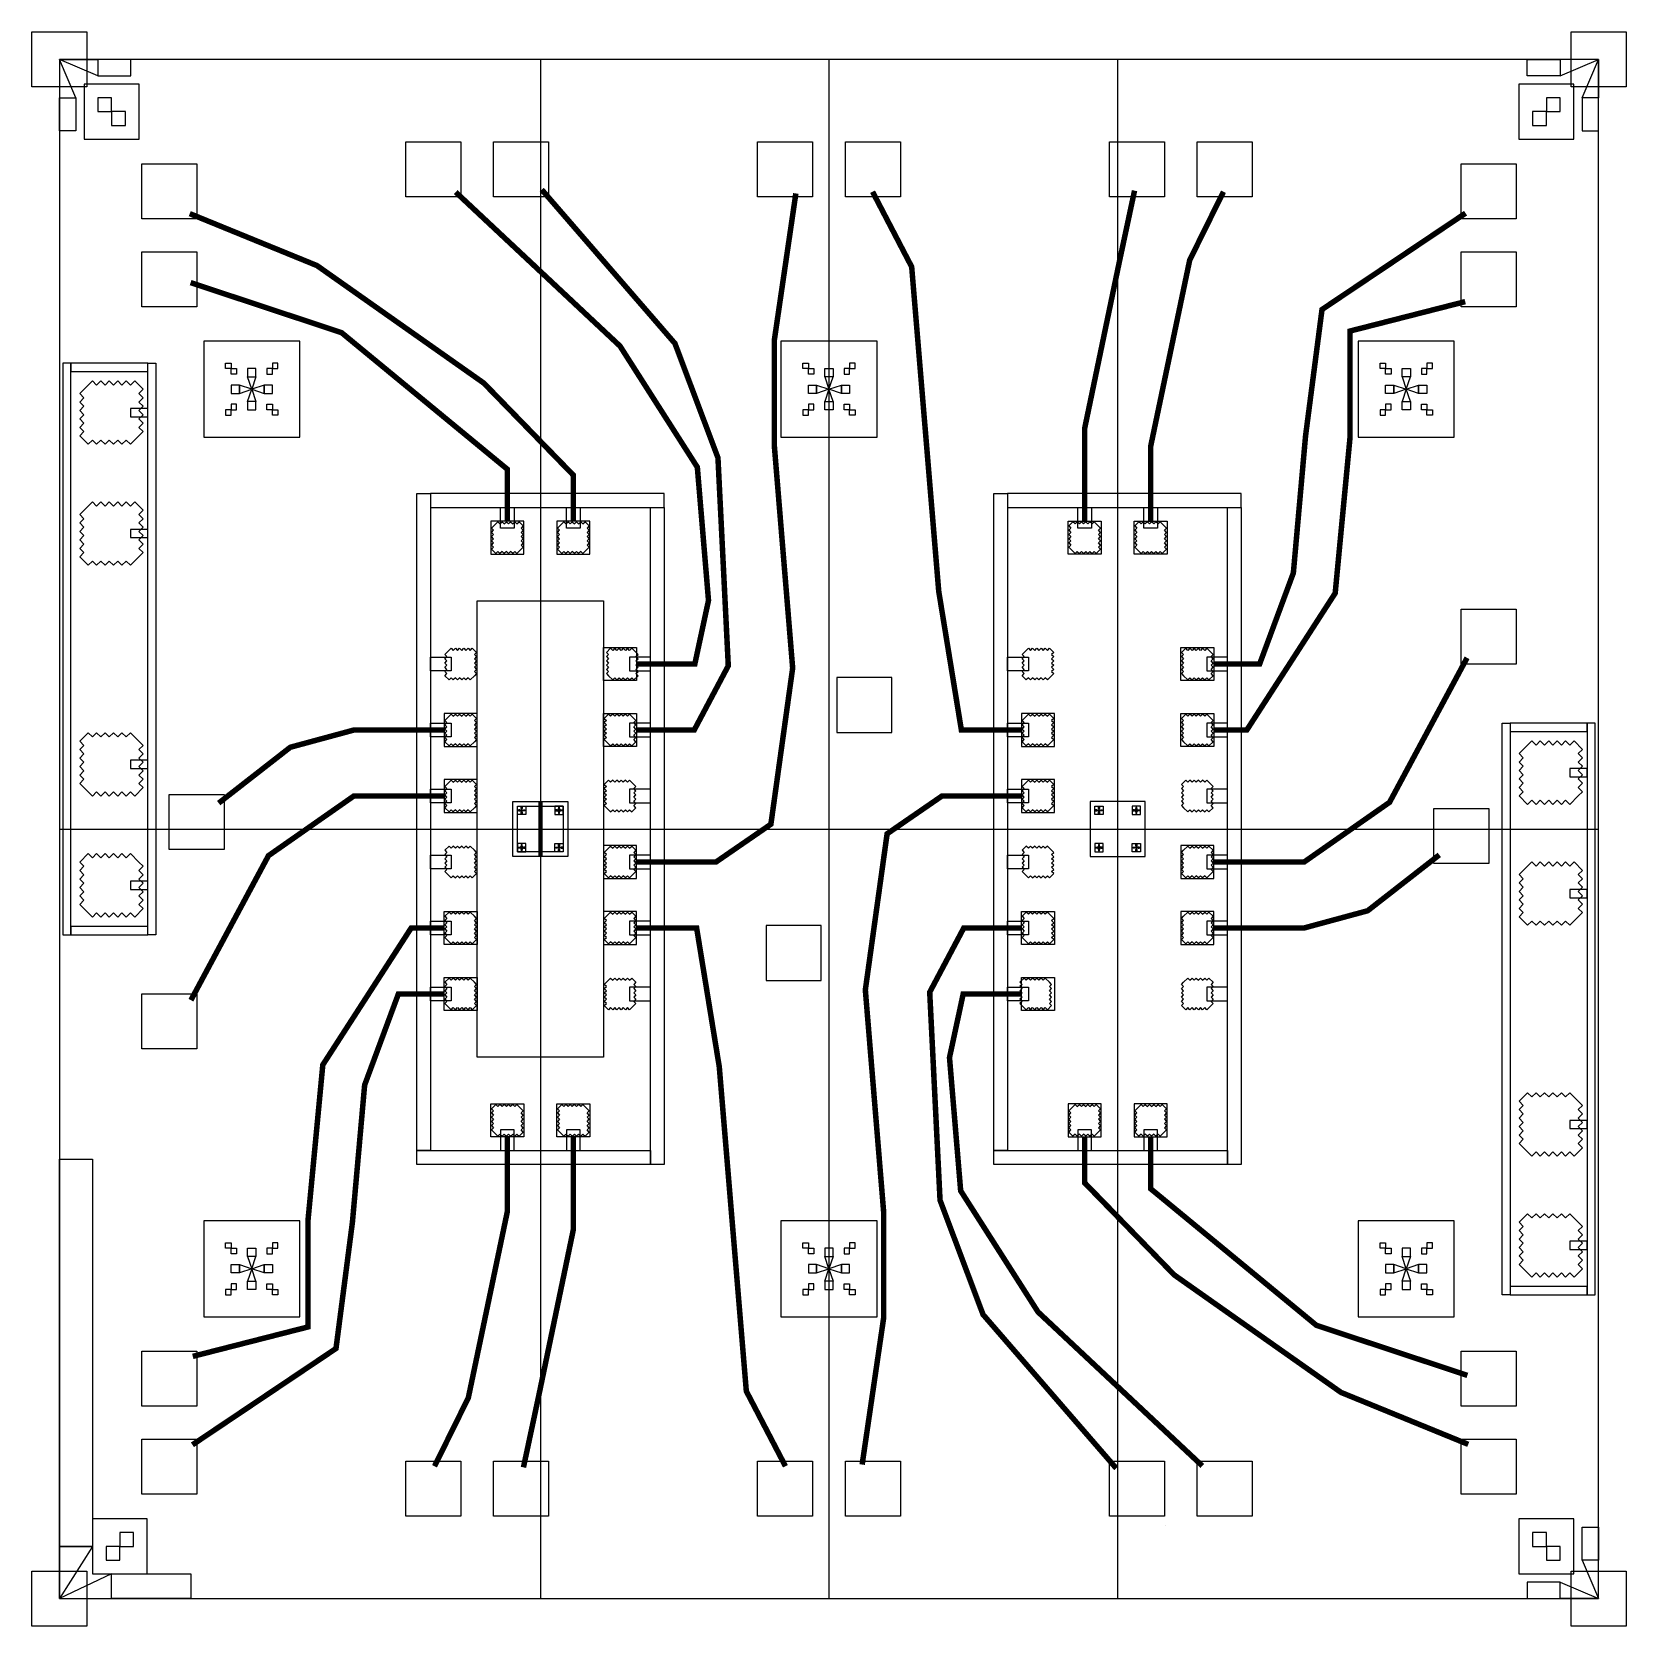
# Model space of a CAD drawing. Header units: inches. Extents: x -50 to 2850, y -50 to 2850.
import ezdxf

# ---------------------------------------------------------------- set-up
doc = ezdxf.new("R2010")
doc.units = ezdxf.units.IN
doc.header["$MEASUREMENT"] = 0
for name, color, linetype in [('etch', 1, 'Continuous'), ('etch_align', 4, 'Continuous'), ('ohmic_contacts', 30, 'Continuous'), ('ohmic_pads', 4, 'Continuous'), ('rotation_align', 7, 'Continuous'), ('write_fields', 7, 'Continuous')]:
    doc.layers.add(name, color=color, linetype=linetype)

msp = doc.modelspace()

# ---------------------------------------------------------------- linework, layer by layer
at = {"layer": 'etch'}
for points in [[(21, 2247.5), (6, 2247.5), (6, 1207.4), (21, 1207.4)], [(21, 2247.5), (21, 2232.5), (160.7, 2232.5), (160.7, 2247.5)], [(160.7, 2247.5), (175.7, 2247.5), (175.7, 1207.4), (160.7, 1207.4)], [(129.3, 2150), (160.7, 2150), (160.7, 2165), (129.3, 2165)], [(675, 815), (650, 815), (650, 2010), (675, 2010)], [(675, 1985), (1100, 1985), (1100, 2010), (675, 2010)], [(1725, 815), (1700, 815), (1700, 2010), (1725, 2010)], [(1725, 1985), (2150, 1985), (2150, 2010), (1725, 2010)], [(827.5, 1985), (827.5, 1947.3), (802.5, 1947.3), (802.5, 1985)], [(947.5, 1985), (947.5, 1947.3), (922.5, 1947.3), (922.5, 1985)], [(1075, 1985), (1100, 1985), (1100, 790), (1075, 790)], [(1877.5, 1985), (1877.5, 1947.3), (1852.5, 1947.3), (1852.5, 1985)], [(1997.5, 1985), (1997.5, 1947.3), (1972.5, 1947.3), (1972.5, 1985)], [(2125, 1985), (2150, 1985), (2150, 790), (2125, 790)], [(129.3, 1930), (160.7, 1930), (160.7, 1945), (129.3, 1945)], [(712.7, 1687.5), (675, 1687.5), (675, 1712.5), (712.7, 1712.5)], [(1037.3, 1687.5), (1075, 1687.5), (1075, 1712.5), (1037.3, 1712.5)], [(1762.7, 1687.5), (1725, 1687.5), (1725, 1712.5), (1762.7, 1712.5)], [(2087.3, 1687.5), (2125, 1687.5), (2125, 1712.5), (2087.3, 1712.5)], [(1414.4, 1575.4), (1514.4, 1575.4), (1514.4, 1675.4), (1414.4, 1675.4)], [(712.7, 1567.5), (675, 1567.5), (675, 1592.5), (712.7, 1592.5)], [(1037.3, 1567.5), (1075, 1567.5), (1075, 1592.5), (1037.3, 1592.5)], [(1762.7, 1567.5), (1725, 1567.5), (1725, 1592.5), (1762.7, 1592.5)], [(2087.3, 1567.5), (2125, 1567.5), (2125, 1592.5), (2087.3, 1592.5)], [(2639.3, 552.5), (2624.3, 552.5), (2624.3, 1592.6), (2639.3, 1592.6)], [(2779, 1577.6), (2779, 1592.6), (2639.3, 1592.6), (2639.3, 1577.6)], [(2779, 552.5), (2794, 552.5), (2794, 1592.6), (2779, 1592.6)], [(129.3, 1510), (160.7, 1510), (160.7, 1525), (129.3, 1525)], [(2747.6, 1495), (2779, 1495), (2779, 1510), (2747.6, 1510)], [(712.7, 1447.5), (675, 1447.5), (675, 1472.5), (712.7, 1472.5)], [(1037.3, 1447.5), (1075, 1447.5), (1075, 1472.5), (1037.3, 1472.5)], [(1762.7, 1447.5), (1725, 1447.5), (1725, 1472.5), (1762.7, 1472.5)], [(2087.3, 1447.5), (2125, 1447.5), (2125, 1472.5), (2087.3, 1472.5)], [(712.7, 1327.5), (675, 1327.5), (675, 1352.5), (712.7, 1352.5)], [(1037.3, 1327.5), (1075, 1327.5), (1075, 1352.5), (1037.3, 1352.5)], [(1762.7, 1327.5), (1725, 1327.5), (1725, 1352.5), (1762.7, 1352.5)], [(2087.3, 1327.5), (2125, 1327.5), (2125, 1352.5), (2087.3, 1352.5)], [(129.3, 1290), (160.7, 1290), (160.7, 1305), (129.3, 1305)], [(2747.6, 1275), (2779, 1275), (2779, 1290), (2747.6, 1290)], [(21, 1222.4), (21, 1207.4), (160.7, 1207.4), (160.7, 1222.4)], [(712.7, 1207.5), (675, 1207.5), (675, 1232.5), (712.7, 1232.5)], [(1037.3, 1207.5), (1075, 1207.5), (1075, 1232.5), (1037.3, 1232.5)], [(1385.6, 1224.6), (1285.6, 1224.6), (1285.6, 1124.6), (1385.6, 1124.6)], [(1762.7, 1207.5), (1725, 1207.5), (1725, 1232.5), (1762.7, 1232.5)], [(2087.3, 1207.5), (2125, 1207.5), (2125, 1232.5), (2087.3, 1232.5)], [(712.7, 1087.5), (675, 1087.5), (675, 1112.5), (712.7, 1112.5)], [(1037.3, 1087.5), (1075, 1087.5), (1075, 1112.5), (1037.3, 1112.5)], [(1762.7, 1087.5), (1725, 1087.5), (1725, 1112.5), (1762.7, 1112.5)], [(2087.3, 1087.5), (2125, 1087.5), (2125, 1112.5), (2087.3, 1112.5)], [(2747.6, 855), (2779, 855), (2779, 870), (2747.6, 870)], [(827.5, 815), (827.5, 852.7), (802.5, 852.7), (802.5, 815)], [(947.5, 815), (947.5, 852.7), (922.5, 852.7), (922.5, 815)], [(1877.5, 815), (1877.5, 852.7), (1852.5, 852.7), (1852.5, 815)], [(1997.5, 815), (1997.5, 852.7), (1972.5, 852.7), (1972.5, 815)], [(1075, 790), (650, 790), (650, 815), (1075, 815)], [(2125, 790), (1700, 790), (1700, 815), (2125, 815)], [(2747.6, 635), (2779, 635), (2779, 650), (2747.6, 650)], [(2779, 552.5), (2779, 567.5), (2639.3, 567.5), (2639.3, 552.5)]]:
    msp.add_lwpolyline(points, close=True, dxfattribs=at)
at = {"layer": 'etch_align'}
for points in [[(-50, 2850), (50, 2850), (50, 2750), (-50, 2750)], [(2750, 2850), (2850, 2850), (2850, 2750), (2750, 2750)], [(-50, 50), (50, 50), (50, -50), (-50, -50)], [(2750, 50), (2850, 50), (2850, -50), (2750, -50)]]:
    msp.add_lwpolyline(points, close=True, dxfattribs=at)
at = {"layer": 'ohmic_contacts'}
for points in [[(30, 2730), (0, 2800), (0, 2730)], [(70, 2770), (0, 2800), (70, 2800)], [(70, 2800), (70, 2770), (130, 2770), (130, 2800)], [(2730, 2770), (2670, 2770), (2670, 2800), (2730, 2800)], [(2730, 2770), (2800, 2800), (2730, 2800)], [(2770, 2730), (2800, 2800), (2800, 2730)], [(30, 2730), (30, 2670), (0, 2670), (0, 2730)], [(70, 2730), (70, 2705), (95, 2705), (95, 2730)], [(2730, 2730), (2705, 2730), (2705, 2705), (2730, 2705)], [(2800, 2730), (2770, 2730), (2770, 2670), (2800, 2670)], [(95, 2705), (95, 2680), (120, 2680), (120, 2705)], [(2705, 2705), (2680, 2705), (2680, 2680), (2705, 2680)], [(302.5, 2247.5), (312.5, 2247.5), (312.5, 2237.5), (302.5, 2237.5)], [(312.5, 2237.5), (322.5, 2237.5), (322.5, 2227.5), (312.5, 2227.5)], [(357.5, 2237.5), (342.5, 2237.5), (342.5, 2222.5), (357.5, 2222.5)], [(387.5, 2237.5), (377.5, 2237.5), (377.5, 2227.5), (387.5, 2227.5)], [(397.5, 2247.5), (387.5, 2247.5), (387.5, 2237.5), (397.5, 2237.5)], [(1352.5, 2247.5), (1362.5, 2247.5), (1362.5, 2237.5), (1352.5, 2237.5)], [(1362.5, 2237.5), (1372.5, 2237.5), (1372.5, 2227.5), (1362.5, 2227.5)], [(1392.5, 2237.5), (1407.5, 2237.5), (1407.5, 2222.5), (1392.5, 2222.5)], [(1437.5, 2237.5), (1427.5, 2237.5), (1427.5, 2227.5), (1437.5, 2227.5)], [(1447.5, 2247.5), (1437.5, 2247.5), (1437.5, 2237.5), (1447.5, 2237.5)], [(2402.5, 2247.5), (2412.5, 2247.5), (2412.5, 2237.5), (2402.5, 2237.5)], [(2412.5, 2237.5), (2422.5, 2237.5), (2422.5, 2227.5), (2412.5, 2227.5)], [(2442.5, 2237.5), (2457.5, 2237.5), (2457.5, 2222.5), (2442.5, 2222.5)], [(2487.5, 2237.5), (2477.5, 2237.5), (2477.5, 2227.5), (2487.5, 2227.5)], [(2497.5, 2247.5), (2487.5, 2247.5), (2487.5, 2237.5), (2497.5, 2237.5)], [(60.1, 2215.2), (67.8, 2207.5), (75.5, 2215.2), (83.2, 2207.5), (90.8, 2215.2), (98.5, 2207.5), (106.2, 2215.2), (113.9, 2207.5), (121.6, 2215.2), (129.3, 2207.5), (137, 2215.2), (152.4, 2199.8), (144.7, 2192.1), (152.4, 2184.4), (144.7, 2176.7), (152.4, 2169), (144.7, 2161.3), (152.4, 2153.6), (144.7, 2145.9), (152.4, 2138.2), (144.7, 2130.5), (152.4, 2122.9), (144.7, 2115.2), (129.3, 2099.8), (121.6, 2107.5), (113.9, 2099.8), (106.2, 2107.5), (98.5, 2099.8), (90.8, 2107.5), (83.2, 2099.8), (75.5, 2107.5), (67.8, 2099.8), (60.1, 2107.5), (52.4, 2099.8), (37, 2115.2), (44.7, 2122.9), (37, 2130.5), (44.7, 2138.2), (37, 2145.9), (44.7, 2153.6), (37, 2161.3), (44.7, 2169), (37, 2176.7), (44.7, 2184.4), (37, 2192.1)], [(327.5, 2207.5), (312.5, 2207.5), (312.5, 2192.5), (327.5, 2192.5)], [(350, 2200), (327.5, 2207.5), (327.5, 2192.5)], [(357.5, 2222.5), (350, 2200), (342.5, 2222.5)], [(372.5, 2207.5), (350, 2200), (372.5, 2192.5)], [(387.5, 2207.5), (372.5, 2207.5), (372.5, 2192.5), (387.5, 2192.5)], [(1362.5, 2207.5), (1377.5, 2207.5), (1377.5, 2192.5), (1362.5, 2192.5)], [(1377.5, 2207.5), (1400, 2200), (1377.5, 2192.5)], [(1392.5, 2222.5), (1400, 2200), (1407.5, 2222.5)], [(1400, 2200), (1422.5, 2207.5), (1422.5, 2192.5)], [(1422.5, 2207.5), (1437.5, 2207.5), (1437.5, 2192.5), (1422.5, 2192.5)], [(2412.5, 2207.5), (2427.5, 2207.5), (2427.5, 2192.5), (2412.5, 2192.5)], [(2427.5, 2207.5), (2450, 2200), (2427.5, 2192.5)], [(2442.5, 2222.5), (2450, 2200), (2457.5, 2222.5)], [(2450, 2200), (2472.5, 2207.5), (2472.5, 2192.5)], [(2472.5, 2207.5), (2487.5, 2207.5), (2487.5, 2192.5), (2472.5, 2192.5)], [(350, 2200), (357.5, 2177.5), (342.5, 2177.5)], [(357.5, 2177.5), (342.5, 2177.5), (342.5, 2162.5), (357.5, 2162.5)], [(1400, 2200), (1392.5, 2177.5), (1407.5, 2177.5)], [(1392.5, 2177.5), (1407.5, 2177.5), (1407.5, 2162.5), (1392.5, 2162.5)], [(2450, 2200), (2442.5, 2177.5), (2457.5, 2177.5)], [(2442.5, 2177.5), (2457.5, 2177.5), (2457.5, 2162.5), (2442.5, 2162.5)], [(302.5, 2152.5), (312.5, 2152.5), (312.5, 2162.5), (302.5, 2162.5)], [(312.5, 2162.5), (322.5, 2162.5), (322.5, 2172.5), (312.5, 2172.5)], [(387.5, 2162.5), (377.5, 2162.5), (377.5, 2172.5), (387.5, 2172.5)], [(397.5, 2152.5), (387.5, 2152.5), (387.5, 2162.5), (397.5, 2162.5)], [(1352.5, 2152.5), (1362.5, 2152.5), (1362.5, 2162.5), (1352.5, 2162.5)], [(1362.5, 2162.5), (1372.5, 2162.5), (1372.5, 2172.5), (1362.5, 2172.5)], [(1437.5, 2162.5), (1427.5, 2162.5), (1427.5, 2172.5), (1437.5, 2172.5)], [(1447.5, 2152.5), (1437.5, 2152.5), (1437.5, 2162.5), (1447.5, 2162.5)], [(2402.5, 2152.5), (2412.5, 2152.5), (2412.5, 2162.5), (2402.5, 2162.5)], [(2412.5, 2162.5), (2422.5, 2162.5), (2422.5, 2172.5), (2412.5, 2172.5)], [(2487.5, 2162.5), (2477.5, 2162.5), (2477.5, 2172.5), (2487.5, 2172.5)], [(2497.5, 2152.5), (2487.5, 2152.5), (2487.5, 2162.5), (2497.5, 2162.5)], [(60.1, 1995.2), (67.8, 1987.5), (75.5, 1995.2), (83.2, 1987.5), (90.8, 1995.2), (98.5, 1987.5), (106.2, 1995.2), (113.9, 1987.5), (121.6, 1995.2), (129.3, 1987.5), (137, 1995.2), (152.4, 1979.8), (144.7, 1972.1), (152.4, 1964.4), (144.7, 1956.7), (152.4, 1949), (144.7, 1941.3), (152.4, 1933.6), (144.7, 1925.9), (152.4, 1918.2), (144.7, 1910.5), (152.4, 1902.9), (144.7, 1895.2), (129.3, 1879.8), (121.6, 1887.5), (113.9, 1879.8), (106.2, 1887.5), (98.5, 1879.8), (90.8, 1887.5), (83.2, 1879.8), (75.5, 1887.5), (67.8, 1879.8), (60.1, 1887.5), (52.4, 1879.8), (37, 1895.2), (44.7, 1902.9), (37, 1910.5), (44.7, 1918.2), (37, 1925.9), (44.7, 1933.6), (37, 1941.3), (44.7, 1949), (37, 1956.7), (44.7, 1964.4), (37, 1972.1)], [(797.7, 1958.8), (801.5, 1955), (805.4, 1958.8), (809.2, 1955), (813.1, 1958.8), (816.9, 1955), (820.8, 1958.8), (824.6, 1955), (828.5, 1958.8), (832.3, 1955), (836.2, 1958.8), (843.8, 1951.2), (840, 1947.3), (843.8, 1943.5), (840, 1939.6), (843.8, 1935.8), (840, 1931.9), (843.8, 1928.1), (840, 1924.2), (843.8, 1920.4), (840, 1916.5), (843.8, 1912.7), (840, 1908.8), (832.3, 1901.2), (828.5, 1905), (824.6, 1901.2), (820.8, 1905), (816.9, 1901.2), (813.1, 1905), (809.2, 1901.2), (805.4, 1905), (801.5, 1901.2), (797.7, 1905), (793.8, 1901.2), (786.2, 1908.8), (790, 1912.7), (786.2, 1916.5), (790, 1920.4), (786.2, 1924.2), (790, 1928.1), (786.2, 1931.9), (790, 1935.8), (786.2, 1939.6), (790, 1943.5), (786.2, 1947.3)], [(917.7, 1958.8), (921.5, 1955), (925.4, 1958.8), (929.2, 1955), (933.1, 1958.8), (936.9, 1955), (940.8, 1958.8), (944.6, 1955), (948.5, 1958.8), (952.3, 1955), (956.2, 1958.8), (963.8, 1951.2), (960, 1947.3), (963.8, 1943.5), (960, 1939.6), (963.8, 1935.8), (960, 1931.9), (963.8, 1928.1), (960, 1924.2), (963.8, 1920.4), (960, 1916.5), (963.8, 1912.7), (960, 1908.8), (952.3, 1901.2), (948.5, 1905), (944.6, 1901.2), (940.8, 1905), (936.9, 1901.2), (933.1, 1905), (929.2, 1901.2), (925.4, 1905), (921.5, 1901.2), (917.7, 1905), (913.8, 1901.2), (906.2, 1908.8), (910, 1912.7), (906.2, 1916.5), (910, 1920.4), (906.2, 1924.2), (910, 1928.1), (906.2, 1931.9), (910, 1935.8), (906.2, 1939.6), (910, 1943.5), (906.2, 1947.3)], [(1882.3, 1958.8), (1878.5, 1955), (1874.6, 1958.8), (1870.8, 1955), (1866.9, 1958.8), (1863.1, 1955), (1859.2, 1958.8), (1855.4, 1955), (1851.5, 1958.8), (1847.7, 1955), (1843.8, 1958.8), (1836.2, 1951.2), (1840, 1947.3), (1836.2, 1943.5), (1840, 1939.6), (1836.2, 1935.8), (1840, 1931.9), (1836.2, 1928.1), (1840, 1924.2), (1836.2, 1920.4), (1840, 1916.5), (1836.2, 1912.7), (1840, 1908.8), (1847.7, 1901.2), (1851.5, 1905), (1855.4, 1901.2), (1859.2, 1905), (1863.1, 1901.2), (1866.9, 1905), (1870.8, 1901.2), (1874.6, 1905), (1878.5, 1901.2), (1882.3, 1905), (1886.2, 1901.2), (1893.8, 1908.8), (1890, 1912.7), (1893.8, 1916.5), (1890, 1920.4), (1893.8, 1924.2), (1890, 1928.1), (1893.8, 1931.9), (1890, 1935.8), (1893.8, 1939.6), (1890, 1943.5), (1893.8, 1947.3)], [(2002.3, 1958.8), (1998.5, 1955), (1994.6, 1958.8), (1990.8, 1955), (1986.9, 1958.8), (1983.1, 1955), (1979.2, 1958.8), (1975.4, 1955), (1971.5, 1958.8), (1967.7, 1955), (1963.8, 1958.8), (1956.2, 1951.2), (1960, 1947.3), (1956.2, 1943.5), (1960, 1939.6), (1956.2, 1935.8), (1960, 1931.9), (1956.2, 1928.1), (1960, 1924.2), (1956.2, 1920.4), (1960, 1916.5), (1956.2, 1912.7), (1960, 1908.8), (1967.7, 1901.2), (1971.5, 1905), (1975.4, 1901.2), (1979.2, 1905), (1983.1, 1901.2), (1986.9, 1905), (1990.8, 1901.2), (1994.6, 1905), (1998.5, 1901.2), (2002.3, 1905), (2006.2, 1901.2), (2013.8, 1908.8), (2010, 1912.7), (2013.8, 1916.5), (2010, 1920.4), (2013.8, 1924.2), (2010, 1928.1), (2013.8, 1931.9), (2010, 1935.8), (2013.8, 1939.6), (2010, 1943.5), (2013.8, 1947.3)], [(712.7, 1728.8), (716.5, 1725), (720.4, 1728.8), (724.2, 1725), (728.1, 1728.8), (731.9, 1725), (735.8, 1728.8), (739.6, 1725), (743.5, 1728.8), (747.3, 1725), (751.2, 1728.8), (758.8, 1721.2), (755, 1717.3), (758.8, 1713.5), (755, 1709.6), (758.8, 1705.8), (755, 1701.9), (758.8, 1698.1), (755, 1694.2), (758.8, 1690.4), (755, 1686.5), (758.8, 1682.7), (755, 1678.8), (747.3, 1671.2), (743.5, 1675), (739.6, 1671.2), (735.8, 1675), (731.9, 1671.2), (728.1, 1675), (724.2, 1671.2), (720.4, 1675), (716.5, 1671.2), (712.7, 1675), (708.8, 1671.2), (701.2, 1678.8), (705, 1682.7), (701.2, 1686.5), (705, 1690.4), (701.2, 1694.2), (705, 1698.1), (701.2, 1701.9), (705, 1705.8), (701.2, 1709.6), (705, 1713.5), (701.2, 1717.3)], [(1041.2, 1728.8), (1037.3, 1725), (1033.5, 1728.8), (1029.6, 1725), (1025.8, 1728.8), (1021.9, 1725), (1018.1, 1728.8), (1014.2, 1725), (1010.4, 1728.8), (1006.5, 1725), (1002.7, 1728.8), (995, 1721.2), (998.8, 1717.3), (995, 1713.5), (998.8, 1709.6), (995, 1705.8), (998.8, 1701.9), (995, 1698.1), (998.8, 1694.2), (995, 1690.4), (998.8, 1686.5), (995, 1682.7), (998.8, 1678.8), (1006.5, 1671.2), (1010.4, 1675), (1014.2, 1671.2), (1018.1, 1675), (1021.9, 1671.2), (1025.8, 1675), (1029.6, 1671.2), (1033.5, 1675), (1037.3, 1671.2), (1041.2, 1675), (1045, 1671.2), (1052.7, 1678.8), (1048.8, 1682.7), (1052.7, 1686.5), (1048.8, 1690.4), (1052.7, 1694.2), (1048.8, 1698.1), (1052.7, 1701.9), (1048.8, 1705.8), (1052.7, 1709.6), (1048.8, 1713.5), (1052.7, 1717.3)], [(1762.7, 1728.8), (1766.5, 1725), (1770.4, 1728.8), (1774.2, 1725), (1778.1, 1728.8), (1781.9, 1725), (1785.8, 1728.8), (1789.6, 1725), (1793.5, 1728.8), (1797.3, 1725), (1801.2, 1728.8), (1808.8, 1721.2), (1805, 1717.3), (1808.8, 1713.5), (1805, 1709.6), (1808.8, 1705.8), (1805, 1701.9), (1808.8, 1698.1), (1805, 1694.2), (1808.8, 1690.4), (1805, 1686.5), (1808.8, 1682.7), (1805, 1678.8), (1797.3, 1671.2), (1793.5, 1675), (1789.6, 1671.2), (1785.8, 1675), (1781.9, 1671.2), (1778.1, 1675), (1774.2, 1671.2), (1770.4, 1675), (1766.5, 1671.2), (1762.7, 1675), (1758.8, 1671.2), (1751.2, 1678.8), (1755, 1682.7), (1751.2, 1686.5), (1755, 1690.4), (1751.2, 1694.2), (1755, 1698.1), (1751.2, 1701.9), (1755, 1705.8), (1751.2, 1709.6), (1755, 1713.5), (1751.2, 1717.3)], [(2087.3, 1728.8), (2083.5, 1725), (2079.6, 1728.8), (2075.8, 1725), (2071.9, 1728.8), (2068.1, 1725), (2064.2, 1728.8), (2060.4, 1725), (2056.5, 1728.8), (2052.7, 1725), (2048.8, 1728.8), (2041.2, 1721.2), (2045, 1717.3), (2041.2, 1713.5), (2045, 1709.6), (2041.2, 1705.8), (2045, 1701.9), (2041.2, 1698.1), (2045, 1694.2), (2041.2, 1690.4), (2045, 1686.5), (2041.2, 1682.7), (2045, 1678.8), (2052.7, 1671.2), (2056.5, 1675), (2060.4, 1671.2), (2064.2, 1675), (2068.1, 1671.2), (2071.9, 1675), (2075.8, 1671.2), (2079.6, 1675), (2083.5, 1671.2), (2087.3, 1675), (2091.2, 1671.2), (2098.8, 1678.8), (2095, 1682.7), (2098.8, 1686.5), (2095, 1690.4), (2098.8, 1694.2), (2095, 1698.1), (2098.8, 1701.9), (2095, 1705.8), (2098.8, 1709.6), (2095, 1713.5), (2098.8, 1717.3)], [(712.7, 1608.8), (716.5, 1605), (720.4, 1608.8), (724.2, 1605), (728.1, 1608.8), (731.9, 1605), (735.8, 1608.8), (739.6, 1605), (743.5, 1608.8), (747.3, 1605), (751.2, 1608.8), (758.8, 1601.2), (755, 1597.3), (758.8, 1593.5), (755, 1589.6), (758.8, 1585.8), (755, 1581.9), (758.8, 1578.1), (755, 1574.2), (758.8, 1570.4), (755, 1566.5), (758.8, 1562.7), (755, 1558.8), (747.3, 1551.2), (743.5, 1555), (739.6, 1551.2), (735.8, 1555), (731.9, 1551.2), (728.1, 1555), (724.2, 1551.2), (720.4, 1555), (716.5, 1551.2), (712.7, 1555), (708.8, 1551.2), (701.2, 1558.8), (705, 1562.7), (701.2, 1566.5), (705, 1570.4), (701.2, 1574.2), (705, 1578.1), (701.2, 1581.9), (705, 1585.8), (701.2, 1589.6), (705, 1593.5), (701.2, 1597.3)], [(1037.3, 1608.8), (1033.5, 1605), (1029.6, 1608.8), (1025.8, 1605), (1021.9, 1608.8), (1018.1, 1605), (1014.2, 1608.8), (1010.4, 1605), (1006.5, 1608.8), (1002.7, 1605), (998.8, 1608.8), (991.2, 1601.2), (995, 1597.3), (991.2, 1593.5), (995, 1589.6), (991.2, 1585.8), (995, 1581.9), (991.2, 1578.1), (995, 1574.2), (991.2, 1570.4), (995, 1566.5), (991.2, 1562.7), (995, 1558.8), (1002.7, 1551.2), (1006.5, 1555), (1010.4, 1551.2), (1014.2, 1555), (1018.1, 1551.2), (1021.9, 1555), (1025.8, 1551.2), (1029.6, 1555), (1033.5, 1551.2), (1037.3, 1555), (1041.2, 1551.2), (1048.8, 1558.8), (1045, 1562.7), (1048.8, 1566.5), (1045, 1570.4), (1048.8, 1574.2), (1045, 1578.1), (1048.8, 1581.9), (1045, 1585.8), (1048.8, 1589.6), (1045, 1593.5), (1048.8, 1597.3)], [(1762.7, 1608.8), (1766.5, 1605), (1770.4, 1608.8), (1774.2, 1605), (1778.1, 1608.8), (1781.9, 1605), (1785.8, 1608.8), (1789.6, 1605), (1793.5, 1608.8), (1797.3, 1605), (1801.2, 1608.8), (1808.8, 1601.2), (1805, 1597.3), (1808.8, 1593.5), (1805, 1589.6), (1808.8, 1585.8), (1805, 1581.9), (1808.8, 1578.1), (1805, 1574.2), (1808.8, 1570.4), (1805, 1566.5), (1808.8, 1562.7), (1805, 1558.8), (1797.3, 1551.2), (1793.5, 1555), (1789.6, 1551.2), (1785.8, 1555), (1781.9, 1551.2), (1778.1, 1555), (1774.2, 1551.2), (1770.4, 1555), (1766.5, 1551.2), (1762.7, 1555), (1758.8, 1551.2), (1751.2, 1558.8), (1755, 1562.7), (1751.2, 1566.5), (1755, 1570.4), (1751.2, 1574.2), (1755, 1578.1), (1751.2, 1581.9), (1755, 1585.8), (1751.2, 1589.6), (1755, 1593.5), (1751.2, 1597.3)], [(2087.3, 1608.8), (2083.5, 1605), (2079.6, 1608.8), (2075.8, 1605), (2071.9, 1608.8), (2068.1, 1605), (2064.2, 1608.8), (2060.4, 1605), (2056.5, 1608.8), (2052.7, 1605), (2048.8, 1608.8), (2041.2, 1601.2), (2045, 1597.3), (2041.2, 1593.5), (2045, 1589.6), (2041.2, 1585.8), (2045, 1581.9), (2041.2, 1578.1), (2045, 1574.2), (2041.2, 1570.4), (2045, 1566.5), (2041.2, 1562.7), (2045, 1558.8), (2052.7, 1551.2), (2056.5, 1555), (2060.4, 1551.2), (2064.2, 1555), (2068.1, 1551.2), (2071.9, 1555), (2075.8, 1551.2), (2079.6, 1555), (2083.5, 1551.2), (2087.3, 1555), (2091.2, 1551.2), (2098.8, 1558.8), (2095, 1562.7), (2098.8, 1566.5), (2095, 1570.4), (2098.8, 1574.2), (2095, 1578.1), (2098.8, 1581.9), (2095, 1585.8), (2098.8, 1589.6), (2095, 1593.5), (2098.8, 1597.3)], [(60.1, 1459.8), (67.8, 1467.5), (75.5, 1459.8), (83.2, 1467.5), (90.8, 1459.8), (98.5, 1467.5), (106.2, 1459.8), (113.9, 1467.5), (121.6, 1459.8), (129.3, 1467.5), (137, 1459.8), (152.4, 1475.2), (144.7, 1482.9), (152.4, 1490.5), (144.7, 1498.2), (152.4, 1505.9), (144.7, 1513.6), (152.4, 1521.3), (144.7, 1529), (152.4, 1536.7), (144.7, 1544.4), (152.4, 1552.1), (144.7, 1559.8), (129.3, 1575.2), (121.6, 1567.5), (113.9, 1575.2), (106.2, 1567.5), (98.5, 1575.2), (90.8, 1567.5), (83.2, 1575.2), (75.5, 1567.5), (67.8, 1575.2), (60.1, 1567.5), (52.4, 1575.2), (37, 1559.8), (44.7, 1552.1), (37, 1544.4), (44.7, 1536.7), (37, 1529), (44.7, 1521.3), (37, 1513.6), (44.7, 1505.9), (37, 1498.2), (44.7, 1490.5), (37, 1482.9)], [(2678.4, 1560.2), (2686.1, 1552.5), (2693.8, 1560.2), (2701.5, 1552.5), (2709.2, 1560.2), (2716.8, 1552.5), (2724.5, 1560.2), (2732.2, 1552.5), (2739.9, 1560.2), (2747.6, 1552.5), (2755.3, 1560.2), (2770.7, 1544.8), (2763, 1537.1), (2770.7, 1529.5), (2763, 1521.8), (2770.7, 1514.1), (2763, 1506.4), (2770.7, 1498.7), (2763, 1491), (2770.7, 1483.3), (2763, 1475.6), (2770.7, 1467.9), (2763, 1460.2), (2747.6, 1444.8), (2739.9, 1452.5), (2732.2, 1444.8), (2724.5, 1452.5), (2716.8, 1444.8), (2709.2, 1452.5), (2701.5, 1444.8), (2693.8, 1452.5), (2686.1, 1444.8), (2678.4, 1452.5), (2670.7, 1444.8), (2655.3, 1460.2), (2663, 1467.9), (2655.3, 1475.6), (2663, 1483.3), (2655.3, 1491), (2663, 1498.7), (2655.3, 1506.4), (2663, 1514.1), (2655.3, 1521.8), (2663, 1529.5), (2655.3, 1537.1)], [(712.7, 1488.8), (716.5, 1485), (720.4, 1488.8), (724.2, 1485), (728.1, 1488.8), (731.9, 1485), (735.8, 1488.8), (739.6, 1485), (743.5, 1488.8), (747.3, 1485), (751.2, 1488.8), (758.8, 1481.2), (755, 1477.3), (758.8, 1473.5), (755, 1469.6), (758.8, 1465.8), (755, 1461.9), (758.8, 1458.1), (755, 1454.2), (758.8, 1450.4), (755, 1446.5), (758.8, 1442.7), (755, 1438.8), (747.3, 1431.2), (743.5, 1435), (739.6, 1431.2), (735.8, 1435), (731.9, 1431.2), (728.1, 1435), (724.2, 1431.2), (720.4, 1435), (716.5, 1431.2), (712.7, 1435), (708.8, 1431.2), (701.2, 1438.8), (705, 1442.7), (701.2, 1446.5), (705, 1450.4), (701.2, 1454.2), (705, 1458.1), (701.2, 1461.9), (705, 1465.8), (701.2, 1469.6), (705, 1473.5), (701.2, 1477.3)], [(1037.3, 1488.8), (1033.5, 1485), (1029.6, 1488.8), (1025.8, 1485), (1021.9, 1488.8), (1018.1, 1485), (1014.2, 1488.8), (1010.4, 1485), (1006.5, 1488.8), (1002.7, 1485), (998.8, 1488.8), (991.2, 1481.2), (995, 1477.3), (991.2, 1473.5), (995, 1469.6), (991.2, 1465.8), (995, 1461.9), (991.2, 1458.1), (995, 1454.2), (991.2, 1450.4), (995, 1446.5), (991.2, 1442.7), (995, 1438.8), (1002.7, 1431.2), (1006.5, 1435), (1010.4, 1431.2), (1014.2, 1435), (1018.1, 1431.2), (1021.9, 1435), (1025.8, 1431.2), (1029.6, 1435), (1033.5, 1431.2), (1037.3, 1435), (1041.2, 1431.2), (1048.8, 1438.8), (1045, 1442.7), (1048.8, 1446.5), (1045, 1450.4), (1048.8, 1454.2), (1045, 1458.1), (1048.8, 1461.9), (1045, 1465.8), (1048.8, 1469.6), (1045, 1473.5), (1048.8, 1477.3)], [(1762.7, 1488.8), (1766.5, 1485), (1770.4, 1488.8), (1774.2, 1485), (1778.1, 1488.8), (1781.9, 1485), (1785.8, 1488.8), (1789.6, 1485), (1793.5, 1488.8), (1797.3, 1485), (1801.2, 1488.8), (1808.8, 1481.2), (1805, 1477.3), (1808.8, 1473.5), (1805, 1469.6), (1808.8, 1465.8), (1805, 1461.9), (1808.8, 1458.1), (1805, 1454.2), (1808.8, 1450.4), (1805, 1446.5), (1808.8, 1442.7), (1805, 1438.8), (1797.3, 1431.2), (1793.5, 1435), (1789.6, 1431.2), (1785.8, 1435), (1781.9, 1431.2), (1778.1, 1435), (1774.2, 1431.2), (1770.4, 1435), (1766.5, 1431.2), (1762.7, 1435), (1758.8, 1431.2), (1751.2, 1438.8), (1755, 1442.7), (1751.2, 1446.5), (1755, 1450.4), (1751.2, 1454.2), (1755, 1458.1), (1751.2, 1461.9), (1755, 1465.8), (1751.2, 1469.6), (1755, 1473.5), (1751.2, 1477.3)], [(2087.3, 1488.8), (2083.5, 1485), (2079.6, 1488.8), (2075.8, 1485), (2071.9, 1488.8), (2068.1, 1485), (2064.2, 1488.8), (2060.4, 1485), (2056.5, 1488.8), (2052.7, 1485), (2048.8, 1488.8), (2041.2, 1481.2), (2045, 1477.3), (2041.2, 1473.5), (2045, 1469.6), (2041.2, 1465.8), (2045, 1461.9), (2041.2, 1458.1), (2045, 1454.2), (2041.2, 1450.4), (2045, 1446.5), (2041.2, 1442.7), (2045, 1438.8), (2052.7, 1431.2), (2056.5, 1435), (2060.4, 1431.2), (2064.2, 1435), (2068.1, 1431.2), (2071.9, 1435), (2075.8, 1431.2), (2079.6, 1435), (2083.5, 1431.2), (2087.3, 1435), (2091.2, 1431.2), (2098.8, 1438.8), (2095, 1442.7), (2098.8, 1446.5), (2095, 1450.4), (2098.8, 1454.2), (2095, 1458.1), (2098.8, 1461.9), (2095, 1465.8), (2098.8, 1469.6), (2095, 1473.5), (2098.8, 1477.3)], [(838, 1435), (835, 1435), (835, 1433), (838, 1433)], [(838, 1435), (841, 1434), (838, 1433)], [(840, 1440), (842, 1440), (842, 1437), (840, 1437)], [(840, 1437), (841, 1434), (842, 1437)], [(841, 1434), (840, 1431), (842, 1431)], [(840, 1431), (842, 1431), (842, 1428), (840, 1428)], [(841, 1434), (844, 1435), (844, 1433)], [(844, 1435), (847, 1435), (847, 1433), (844, 1433)], [(906, 1435), (903, 1435), (903, 1433), (906, 1433)], [(909, 1434), (906, 1435), (906, 1433)], [(910, 1440), (908, 1440), (908, 1437), (910, 1437)], [(910, 1437), (909, 1434), (908, 1437)], [(909, 1434), (910, 1431), (908, 1431)], [(910, 1431), (908, 1431), (908, 1428), (910, 1428)], [(912, 1435), (909, 1434), (912, 1433)], [(912, 1435), (915, 1435), (915, 1433), (912, 1433)], [(1888, 1435), (1885, 1435), (1885, 1433), (1888, 1433)], [(1888, 1435), (1891, 1434), (1888, 1433)], [(1890, 1440), (1892, 1440), (1892, 1437), (1890, 1437)], [(1890, 1437), (1891, 1434), (1892, 1437)], [(1891, 1434), (1890, 1431), (1892, 1431)], [(1890, 1431), (1892, 1431), (1892, 1428), (1890, 1428)], [(1891, 1434), (1894, 1435), (1894, 1433)], [(1894, 1435), (1897, 1435), (1897, 1433), (1894, 1433)], [(1956, 1435), (1953, 1435), (1953, 1433), (1956, 1433)], [(1959, 1434), (1956, 1435), (1956, 1433)], [(1960, 1440), (1958, 1440), (1958, 1437), (1960, 1437)], [(1960, 1437), (1959, 1434), (1958, 1437)], [(1959, 1434), (1960, 1431), (1958, 1431)], [(1960, 1431), (1958, 1431), (1958, 1428), (1960, 1428)], [(1962, 1435), (1959, 1434), (1962, 1433)], [(1962, 1435), (1965, 1435), (1965, 1433), (1962, 1433)], [(712.7, 1311.2), (716.5, 1315), (720.4, 1311.2), (724.2, 1315), (728.1, 1311.2), (731.9, 1315), (735.8, 1311.2), (739.6, 1315), (743.5, 1311.2), (747.3, 1315), (751.2, 1311.2), (758.8, 1318.8), (755, 1322.7), (758.8, 1326.5), (755, 1330.4), (758.8, 1334.2), (755, 1338.1), (758.8, 1341.9), (755, 1345.8), (758.8, 1349.6), (755, 1353.5), (758.8, 1357.3), (755, 1361.2), (747.3, 1368.8), (743.5, 1365), (739.6, 1368.8), (735.8, 1365), (731.9, 1368.8), (728.1, 1365), (724.2, 1368.8), (720.4, 1365), (716.5, 1368.8), (712.7, 1365), (708.8, 1368.8), (701.2, 1361.2), (705, 1357.3), (701.2, 1353.5), (705, 1349.6), (701.2, 1345.8), (705, 1341.9), (701.2, 1338.1), (705, 1334.2), (701.2, 1330.4), (705, 1326.5), (701.2, 1322.7)], [(838, 1365), (835, 1365), (835, 1367), (838, 1367)], [(838, 1365), (841, 1366), (838, 1367)], [(840, 1369), (842, 1369), (842, 1372), (840, 1372)], [(841, 1366), (840, 1369), (842, 1369)], [(840, 1363), (841, 1366), (842, 1363)], [(840, 1360), (842, 1360), (842, 1363), (840, 1363)], [(841, 1366), (844, 1365), (844, 1367)], [(844, 1365), (847, 1365), (847, 1367), (844, 1367)], [(906, 1365), (903, 1365), (903, 1367), (906, 1367)], [(909, 1366), (906, 1365), (906, 1367)], [(910, 1369), (908, 1369), (908, 1372), (910, 1372)], [(909, 1366), (910, 1369), (908, 1369)], [(910, 1363), (909, 1366), (908, 1363)], [(910, 1360), (908, 1360), (908, 1363), (910, 1363)], [(912, 1365), (909, 1366), (912, 1367)], [(912, 1365), (915, 1365), (915, 1367), (912, 1367)], [(1037.3, 1311.2), (1033.5, 1315), (1029.6, 1311.2), (1025.8, 1315), (1021.9, 1311.2), (1018.1, 1315), (1014.2, 1311.2), (1010.4, 1315), (1006.5, 1311.2), (1002.7, 1315), (998.8, 1311.2), (991.2, 1318.8), (995, 1322.7), (991.2, 1326.5), (995, 1330.4), (991.2, 1334.2), (995, 1338.1), (991.2, 1341.9), (995, 1345.8), (991.2, 1349.6), (995, 1353.5), (991.2, 1357.3), (995, 1361.2), (1002.7, 1368.8), (1006.5, 1365), (1010.4, 1368.8), (1014.2, 1365), (1018.1, 1368.8), (1021.9, 1365), (1025.8, 1368.8), (1029.6, 1365), (1033.5, 1368.8), (1037.3, 1365), (1041.2, 1368.8), (1048.8, 1361.2), (1045, 1357.3), (1048.8, 1353.5), (1045, 1349.6), (1048.8, 1345.8), (1045, 1341.9), (1048.8, 1338.1), (1045, 1334.2), (1048.8, 1330.4), (1045, 1326.5), (1048.8, 1322.7)], [(1762.7, 1311.2), (1766.5, 1315), (1770.4, 1311.2), (1774.2, 1315), (1778.1, 1311.2), (1781.9, 1315), (1785.8, 1311.2), (1789.6, 1315), (1793.5, 1311.2), (1797.3, 1315), (1801.2, 1311.2), (1808.8, 1318.8), (1805, 1322.7), (1808.8, 1326.5), (1805, 1330.4), (1808.8, 1334.2), (1805, 1338.1), (1808.8, 1341.9), (1805, 1345.8), (1808.8, 1349.6), (1805, 1353.5), (1808.8, 1357.3), (1805, 1361.2), (1797.3, 1368.8), (1793.5, 1365), (1789.6, 1368.8), (1785.8, 1365), (1781.9, 1368.8), (1778.1, 1365), (1774.2, 1368.8), (1770.4, 1365), (1766.5, 1368.8), (1762.7, 1365), (1758.8, 1368.8), (1751.2, 1361.2), (1755, 1357.3), (1751.2, 1353.5), (1755, 1349.6), (1751.2, 1345.8), (1755, 1341.9), (1751.2, 1338.1), (1755, 1334.2), (1751.2, 1330.4), (1755, 1326.5), (1751.2, 1322.7)], [(1888, 1365), (1885, 1365), (1885, 1367), (1888, 1367)], [(1888, 1365), (1891, 1366), (1888, 1367)], [(1890, 1369), (1892, 1369), (1892, 1372), (1890, 1372)], [(1891, 1366), (1890, 1369), (1892, 1369)], [(1890, 1363), (1891, 1366), (1892, 1363)], [(1890, 1360), (1892, 1360), (1892, 1363), (1890, 1363)], [(1891, 1366), (1894, 1365), (1894, 1367)], [(1894, 1365), (1897, 1365), (1897, 1367), (1894, 1367)], [(1956, 1365), (1953, 1365), (1953, 1367), (1956, 1367)], [(1959, 1366), (1956, 1365), (1956, 1367)], [(1960, 1369), (1958, 1369), (1958, 1372), (1960, 1372)], [(1959, 1366), (1960, 1369), (1958, 1369)], [(1960, 1363), (1959, 1366), (1958, 1363)], [(1960, 1360), (1958, 1360), (1958, 1363), (1960, 1363)], [(1962, 1365), (1959, 1366), (1962, 1367)], [(1962, 1365), (1965, 1365), (1965, 1367), (1962, 1367)], [(2087.3, 1311.2), (2083.5, 1315), (2079.6, 1311.2), (2075.8, 1315), (2071.9, 1311.2), (2068.1, 1315), (2064.2, 1311.2), (2060.4, 1315), (2056.5, 1311.2), (2052.7, 1315), (2048.8, 1311.2), (2041.2, 1318.8), (2045, 1322.7), (2041.2, 1326.5), (2045, 1330.4), (2041.2, 1334.2), (2045, 1338.1), (2041.2, 1341.9), (2045, 1345.8), (2041.2, 1349.6), (2045, 1353.5), (2041.2, 1357.3), (2045, 1361.2), (2052.7, 1368.8), (2056.5, 1365), (2060.4, 1368.8), (2064.2, 1365), (2068.1, 1368.8), (2071.9, 1365), (2075.8, 1368.8), (2079.6, 1365), (2083.5, 1368.8), (2087.3, 1365), (2091.2, 1368.8), (2098.8, 1361.2), (2095, 1357.3), (2098.8, 1353.5), (2095, 1349.6), (2098.8, 1345.8), (2095, 1341.9), (2098.8, 1338.1), (2095, 1334.2), (2098.8, 1330.4), (2095, 1326.5), (2098.8, 1322.7)], [(60.1, 1239.8), (67.8, 1247.5), (75.5, 1239.8), (83.2, 1247.5), (90.8, 1239.8), (98.5, 1247.5), (106.2, 1239.8), (113.9, 1247.5), (121.6, 1239.8), (129.3, 1247.5), (137, 1239.8), (152.4, 1255.2), (144.7, 1262.9), (152.4, 1270.5), (144.7, 1278.2), (152.4, 1285.9), (144.7, 1293.6), (152.4, 1301.3), (144.7, 1309), (152.4, 1316.7), (144.7, 1324.4), (152.4, 1332.1), (144.7, 1339.8), (129.3, 1355.2), (121.6, 1347.5), (113.9, 1355.2), (106.2, 1347.5), (98.5, 1355.2), (90.8, 1347.5), (83.2, 1355.2), (75.5, 1347.5), (67.8, 1355.2), (60.1, 1347.5), (52.4, 1355.2), (37, 1339.8), (44.7, 1332.1), (37, 1324.4), (44.7, 1316.7), (37, 1309), (44.7, 1301.3), (37, 1293.6), (44.7, 1285.9), (37, 1278.2), (44.7, 1270.5), (37, 1262.9)], [(2678.4, 1340.2), (2686.1, 1332.5), (2693.8, 1340.2), (2701.5, 1332.5), (2709.2, 1340.2), (2716.8, 1332.5), (2724.5, 1340.2), (2732.2, 1332.5), (2739.9, 1340.2), (2747.6, 1332.5), (2755.3, 1340.2), (2770.7, 1324.8), (2763, 1317.1), (2770.7, 1309.5), (2763, 1301.8), (2770.7, 1294.1), (2763, 1286.4), (2770.7, 1278.7), (2763, 1271), (2770.7, 1263.3), (2763, 1255.6), (2770.7, 1247.9), (2763, 1240.2), (2747.6, 1224.8), (2739.9, 1232.5), (2732.2, 1224.8), (2724.5, 1232.5), (2716.8, 1224.8), (2709.2, 1232.5), (2701.5, 1224.8), (2693.8, 1232.5), (2686.1, 1224.8), (2678.4, 1232.5), (2670.7, 1224.8), (2655.3, 1240.2), (2663, 1247.9), (2655.3, 1255.6), (2663, 1263.3), (2655.3, 1271), (2663, 1278.7), (2655.3, 1286.4), (2663, 1294.1), (2655.3, 1301.8), (2663, 1309.5), (2655.3, 1317.1)], [(712.7, 1191.2), (716.5, 1195), (720.4, 1191.2), (724.2, 1195), (728.1, 1191.2), (731.9, 1195), (735.8, 1191.2), (739.6, 1195), (743.5, 1191.2), (747.3, 1195), (751.2, 1191.2), (758.8, 1198.8), (755, 1202.7), (758.8, 1206.5), (755, 1210.4), (758.8, 1214.2), (755, 1218.1), (758.8, 1221.9), (755, 1225.8), (758.8, 1229.6), (755, 1233.5), (758.8, 1237.3), (755, 1241.2), (747.3, 1248.8), (743.5, 1245), (739.6, 1248.8), (735.8, 1245), (731.9, 1248.8), (728.1, 1245), (724.2, 1248.8), (720.4, 1245), (716.5, 1248.8), (712.7, 1245), (708.8, 1248.8), (701.2, 1241.2), (705, 1237.3), (701.2, 1233.5), (705, 1229.6), (701.2, 1225.8), (705, 1221.9), (701.2, 1218.1), (705, 1214.2), (701.2, 1210.4), (705, 1206.5), (701.2, 1202.7)], [(1037.3, 1191.2), (1033.5, 1195), (1029.6, 1191.2), (1025.8, 1195), (1021.9, 1191.2), (1018.1, 1195), (1014.2, 1191.2), (1010.4, 1195), (1006.5, 1191.2), (1002.7, 1195), (998.8, 1191.2), (991.2, 1198.8), (995, 1202.7), (991.2, 1206.5), (995, 1210.4), (991.2, 1214.2), (995, 1218.1), (991.2, 1221.9), (995, 1225.8), (991.2, 1229.6), (995, 1233.5), (991.2, 1237.3), (995, 1241.2), (1002.7, 1248.8), (1006.5, 1245), (1010.4, 1248.8), (1014.2, 1245), (1018.1, 1248.8), (1021.9, 1245), (1025.8, 1248.8), (1029.6, 1245), (1033.5, 1248.8), (1037.3, 1245), (1041.2, 1248.8), (1048.8, 1241.2), (1045, 1237.3), (1048.8, 1233.5), (1045, 1229.6), (1048.8, 1225.8), (1045, 1221.9), (1048.8, 1218.1), (1045, 1214.2), (1048.8, 1210.4), (1045, 1206.5), (1048.8, 1202.7)], [(1762.7, 1191.2), (1766.5, 1195), (1770.4, 1191.2), (1774.2, 1195), (1778.1, 1191.2), (1781.9, 1195), (1785.8, 1191.2), (1789.6, 1195), (1793.5, 1191.2), (1797.3, 1195), (1801.2, 1191.2), (1808.8, 1198.8), (1805, 1202.7), (1808.8, 1206.5), (1805, 1210.4), (1808.8, 1214.2), (1805, 1218.1), (1808.8, 1221.9), (1805, 1225.8), (1808.8, 1229.6), (1805, 1233.5), (1808.8, 1237.3), (1805, 1241.2), (1797.3, 1248.8), (1793.5, 1245), (1789.6, 1248.8), (1785.8, 1245), (1781.9, 1248.8), (1778.1, 1245), (1774.2, 1248.8), (1770.4, 1245), (1766.5, 1248.8), (1762.7, 1245), (1758.8, 1248.8), (1751.2, 1241.2), (1755, 1237.3), (1751.2, 1233.5), (1755, 1229.6), (1751.2, 1225.8), (1755, 1221.9), (1751.2, 1218.1), (1755, 1214.2), (1751.2, 1210.4), (1755, 1206.5), (1751.2, 1202.7)], [(2087.3, 1191.2), (2083.5, 1195), (2079.6, 1191.2), (2075.8, 1195), (2071.9, 1191.2), (2068.1, 1195), (2064.2, 1191.2), (2060.4, 1195), (2056.5, 1191.2), (2052.7, 1195), (2048.8, 1191.2), (2041.2, 1198.8), (2045, 1202.7), (2041.2, 1206.5), (2045, 1210.4), (2041.2, 1214.2), (2045, 1218.1), (2041.2, 1221.9), (2045, 1225.8), (2041.2, 1229.6), (2045, 1233.5), (2041.2, 1237.3), (2045, 1241.2), (2052.7, 1248.8), (2056.5, 1245), (2060.4, 1248.8), (2064.2, 1245), (2068.1, 1248.8), (2071.9, 1245), (2075.8, 1248.8), (2079.6, 1245), (2083.5, 1248.8), (2087.3, 1245), (2091.2, 1248.8), (2098.8, 1241.2), (2095, 1237.3), (2098.8, 1233.5), (2095, 1229.6), (2098.8, 1225.8), (2095, 1221.9), (2098.8, 1218.1), (2095, 1214.2), (2098.8, 1210.4), (2095, 1206.5), (2098.8, 1202.7)], [(712.7, 1071.2), (716.5, 1075), (720.4, 1071.2), (724.2, 1075), (728.1, 1071.2), (731.9, 1075), (735.8, 1071.2), (739.6, 1075), (743.5, 1071.2), (747.3, 1075), (751.2, 1071.2), (758.8, 1078.8), (755, 1082.7), (758.8, 1086.5), (755, 1090.4), (758.8, 1094.2), (755, 1098.1), (758.8, 1101.9), (755, 1105.8), (758.8, 1109.6), (755, 1113.5), (758.8, 1117.3), (755, 1121.2), (747.3, 1128.8), (743.5, 1125), (739.6, 1128.8), (735.8, 1125), (731.9, 1128.8), (728.1, 1125), (724.2, 1128.8), (720.4, 1125), (716.5, 1128.8), (712.7, 1125), (708.8, 1128.8), (701.2, 1121.2), (705, 1117.3), (701.2, 1113.5), (705, 1109.6), (701.2, 1105.8), (705, 1101.9), (701.2, 1098.1), (705, 1094.2), (701.2, 1090.4), (705, 1086.5), (701.2, 1082.7)], [(1037.3, 1071.2), (1033.5, 1075), (1029.6, 1071.2), (1025.8, 1075), (1021.9, 1071.2), (1018.1, 1075), (1014.2, 1071.2), (1010.4, 1075), (1006.5, 1071.2), (1002.7, 1075), (998.8, 1071.2), (991.2, 1078.8), (995, 1082.7), (991.2, 1086.5), (995, 1090.4), (991.2, 1094.2), (995, 1098.1), (991.2, 1101.9), (995, 1105.8), (991.2, 1109.6), (995, 1113.5), (991.2, 1117.3), (995, 1121.2), (1002.7, 1128.8), (1006.5, 1125), (1010.4, 1128.8), (1014.2, 1125), (1018.1, 1128.8), (1021.9, 1125), (1025.8, 1128.8), (1029.6, 1125), (1033.5, 1128.8), (1037.3, 1125), (1041.2, 1128.8), (1048.8, 1121.2), (1045, 1117.3), (1048.8, 1113.5), (1045, 1109.6), (1048.8, 1105.8), (1045, 1101.9), (1048.8, 1098.1), (1045, 1094.2), (1048.8, 1090.4), (1045, 1086.5), (1048.8, 1082.7)], [(1758.8, 1071.2), (1762.7, 1075), (1766.5, 1071.2), (1770.4, 1075), (1774.2, 1071.2), (1778.1, 1075), (1781.9, 1071.2), (1785.8, 1075), (1789.6, 1071.2), (1793.5, 1075), (1797.3, 1071.2), (1805, 1078.8), (1801.2, 1082.7), (1805, 1086.5), (1801.2, 1090.4), (1805, 1094.2), (1801.2, 1098.1), (1805, 1101.9), (1801.2, 1105.8), (1805, 1109.6), (1801.2, 1113.5), (1805, 1117.3), (1801.2, 1121.2), (1793.5, 1128.8), (1789.6, 1125), (1785.8, 1128.8), (1781.9, 1125), (1778.1, 1128.8), (1774.2, 1125), (1770.4, 1128.8), (1766.5, 1125), (1762.7, 1128.8), (1758.8, 1125), (1755, 1128.8), (1747.3, 1121.2), (1751.2, 1117.3), (1747.3, 1113.5), (1751.2, 1109.6), (1747.3, 1105.8), (1751.2, 1101.9), (1747.3, 1098.1), (1751.2, 1094.2), (1747.3, 1090.4), (1751.2, 1086.5), (1747.3, 1082.7)], [(2087.3, 1071.2), (2083.5, 1075), (2079.6, 1071.2), (2075.8, 1075), (2071.9, 1071.2), (2068.1, 1075), (2064.2, 1071.2), (2060.4, 1075), (2056.5, 1071.2), (2052.7, 1075), (2048.8, 1071.2), (2041.2, 1078.8), (2045, 1082.7), (2041.2, 1086.5), (2045, 1090.4), (2041.2, 1094.2), (2045, 1098.1), (2041.2, 1101.9), (2045, 1105.8), (2041.2, 1109.6), (2045, 1113.5), (2041.2, 1117.3), (2045, 1121.2), (2052.7, 1128.8), (2056.5, 1125), (2060.4, 1128.8), (2064.2, 1125), (2068.1, 1128.8), (2071.9, 1125), (2075.8, 1128.8), (2079.6, 1125), (2083.5, 1128.8), (2087.3, 1125), (2091.2, 1128.8), (2098.8, 1121.2), (2095, 1117.3), (2098.8, 1113.5), (2095, 1109.6), (2098.8, 1105.8), (2095, 1101.9), (2098.8, 1098.1), (2095, 1094.2), (2098.8, 1090.4), (2095, 1086.5), (2098.8, 1082.7)], [(2678.4, 804.8), (2686.1, 812.5), (2693.8, 804.8), (2701.5, 812.5), (2709.2, 804.8), (2716.8, 812.5), (2724.5, 804.8), (2732.2, 812.5), (2739.9, 804.8), (2747.6, 812.5), (2755.3, 804.8), (2770.7, 820.2), (2763, 827.9), (2770.7, 835.6), (2763, 843.3), (2770.7, 851), (2763, 858.7), (2770.7, 866.4), (2763, 874.1), (2770.7, 881.8), (2763, 889.5), (2770.7, 897.1), (2763, 904.8), (2747.6, 920.2), (2739.9, 912.5), (2732.2, 920.2), (2724.5, 912.5), (2716.8, 920.2), (2709.2, 912.5), (2701.5, 920.2), (2693.8, 912.5), (2686.1, 920.2), (2678.4, 912.5), (2670.7, 920.2), (2655.3, 904.8), (2663, 897.1), (2655.3, 889.5), (2663, 881.8), (2655.3, 874.1), (2663, 866.4), (2655.3, 858.7), (2663, 851), (2655.3, 843.3), (2663, 835.6), (2655.3, 827.9)], [(797.7, 841.2), (801.5, 845), (805.4, 841.2), (809.2, 845), (813.1, 841.2), (816.9, 845), (820.8, 841.2), (824.6, 845), (828.5, 841.2), (832.3, 845), (836.2, 841.2), (843.8, 848.8), (840, 852.7), (843.8, 856.5), (840, 860.4), (843.8, 864.2), (840, 868.1), (843.8, 871.9), (840, 875.8), (843.8, 879.6), (840, 883.5), (843.8, 887.3), (840, 891.2), (832.3, 898.8), (828.5, 895), (824.6, 898.8), (820.8, 895), (816.9, 898.8), (813.1, 895), (809.2, 898.8), (805.4, 895), (801.5, 898.8), (797.7, 895), (793.8, 898.8), (786.2, 891.2), (790, 887.3), (786.2, 883.5), (790, 879.6), (786.2, 875.8), (790, 871.9), (786.2, 868.1), (790, 864.2), (786.2, 860.4), (790, 856.5), (786.2, 852.7)], [(917.7, 841.2), (921.5, 845), (925.4, 841.2), (929.2, 845), (933.1, 841.2), (936.9, 845), (940.8, 841.2), (944.6, 845), (948.5, 841.2), (952.3, 845), (956.2, 841.2), (963.8, 848.8), (960, 852.7), (963.8, 856.5), (960, 860.4), (963.8, 864.2), (960, 868.1), (963.8, 871.9), (960, 875.8), (963.8, 879.6), (960, 883.5), (963.8, 887.3), (960, 891.2), (952.3, 898.8), (948.5, 895), (944.6, 898.8), (940.8, 895), (936.9, 898.8), (933.1, 895), (929.2, 898.8), (925.4, 895), (921.5, 898.8), (917.7, 895), (913.8, 898.8), (906.2, 891.2), (910, 887.3), (906.2, 883.5), (910, 879.6), (906.2, 875.8), (910, 871.9), (906.2, 868.1), (910, 864.2), (906.2, 860.4), (910, 856.5), (906.2, 852.7)], [(1882.3, 841.2), (1878.5, 845), (1874.6, 841.2), (1870.8, 845), (1866.9, 841.2), (1863.1, 845), (1859.2, 841.2), (1855.4, 845), (1851.5, 841.2), (1847.7, 845), (1843.8, 841.2), (1836.2, 848.8), (1840, 852.7), (1836.2, 856.5), (1840, 860.4), (1836.2, 864.2), (1840, 868.1), (1836.2, 871.9), (1840, 875.8), (1836.2, 879.6), (1840, 883.5), (1836.2, 887.3), (1840, 891.2), (1847.7, 898.8), (1851.5, 895), (1855.4, 898.8), (1859.2, 895), (1863.1, 898.8), (1866.9, 895), (1870.8, 898.8), (1874.6, 895), (1878.5, 898.8), (1882.3, 895), (1886.2, 898.8), (1893.8, 891.2), (1890, 887.3), (1893.8, 883.5), (1890, 879.6), (1893.8, 875.8), (1890, 871.9), (1893.8, 868.1), (1890, 864.2), (1893.8, 860.4), (1890, 856.5), (1893.8, 852.7)], [(2002.3, 841.2), (1998.5, 845), (1994.6, 841.2), (1990.8, 845), (1986.9, 841.2), (1983.1, 845), (1979.2, 841.2), (1975.4, 845), (1971.5, 841.2), (1967.7, 845), (1963.8, 841.2), (1956.2, 848.8), (1960, 852.7), (1956.2, 856.5), (1960, 860.4), (1956.2, 864.2), (1960, 868.1), (1956.2, 871.9), (1960, 875.8), (1956.2, 879.6), (1960, 883.5), (1956.2, 887.3), (1960, 891.2), (1967.7, 898.8), (1971.5, 895), (1975.4, 898.8), (1979.2, 895), (1983.1, 898.8), (1986.9, 895), (1990.8, 898.8), (1994.6, 895), (1998.5, 898.8), (2002.3, 895), (2006.2, 898.8), (2013.8, 891.2), (2010, 887.3), (2013.8, 883.5), (2010, 879.6), (2013.8, 875.8), (2010, 871.9), (2013.8, 868.1), (2010, 864.2), (2013.8, 860.4), (2010, 856.5), (2013.8, 852.7)], [(60, 95), (0, 95), (0, 799.4), (60, 799.4)], [(2678.4, 584.8), (2686.1, 592.5), (2693.8, 584.8), (2701.5, 592.5), (2709.2, 584.8), (2716.8, 592.5), (2724.5, 584.8), (2732.2, 592.5), (2739.9, 584.8), (2747.6, 592.5), (2755.3, 584.8), (2770.7, 600.2), (2763, 607.9), (2770.7, 615.6), (2763, 623.3), (2770.7, 631), (2763, 638.7), (2770.7, 646.4), (2763, 654.1), (2770.7, 661.8), (2763, 669.5), (2770.7, 677.1), (2763, 684.8), (2747.6, 700.2), (2739.9, 692.5), (2732.2, 700.2), (2724.5, 692.5), (2716.8, 700.2), (2709.2, 692.5), (2701.5, 700.2), (2693.8, 692.5), (2686.1, 700.2), (2678.4, 692.5), (2670.7, 700.2), (2655.3, 684.8), (2663, 677.1), (2655.3, 669.5), (2663, 661.8), (2655.3, 654.1), (2663, 646.4), (2655.3, 638.7), (2663, 631), (2655.3, 623.3), (2663, 615.6), (2655.3, 607.9)], [(302.5, 647.5), (312.5, 647.5), (312.5, 637.5), (302.5, 637.5)], [(397.5, 647.5), (387.5, 647.5), (387.5, 637.5), (397.5, 637.5)], [(1352.5, 647.5), (1362.5, 647.5), (1362.5, 637.5), (1352.5, 637.5)], [(1447.5, 647.5), (1437.5, 647.5), (1437.5, 637.5), (1447.5, 637.5)], [(2402.5, 647.5), (2412.5, 647.5), (2412.5, 637.5), (2402.5, 637.5)], [(2497.5, 647.5), (2487.5, 647.5), (2487.5, 637.5), (2497.5, 637.5)], [(312.5, 637.5), (322.5, 637.5), (322.5, 627.5), (312.5, 627.5)], [(357.5, 622.5), (342.5, 622.5), (342.5, 637.5), (357.5, 637.5)], [(350, 600), (357.5, 622.5), (342.5, 622.5)], [(387.5, 637.5), (377.5, 637.5), (377.5, 627.5), (387.5, 627.5)], [(1362.5, 637.5), (1372.5, 637.5), (1372.5, 627.5), (1362.5, 627.5)], [(1392.5, 622.5), (1407.5, 622.5), (1407.5, 637.5), (1392.5, 637.5)], [(1400, 600), (1392.5, 622.5), (1407.5, 622.5)], [(1437.5, 637.5), (1427.5, 637.5), (1427.5, 627.5), (1437.5, 627.5)], [(2412.5, 637.5), (2422.5, 637.5), (2422.5, 627.5), (2412.5, 627.5)], [(2442.5, 622.5), (2457.5, 622.5), (2457.5, 637.5), (2442.5, 637.5)], [(2450, 600), (2442.5, 622.5), (2457.5, 622.5)], [(2487.5, 637.5), (2477.5, 637.5), (2477.5, 627.5), (2487.5, 627.5)], [(327.5, 592.5), (312.5, 592.5), (312.5, 607.5), (327.5, 607.5)], [(350, 600), (327.5, 592.5), (327.5, 607.5)], [(357.5, 577.5), (350, 600), (342.5, 577.5)], [(372.5, 592.5), (350, 600), (372.5, 607.5)], [(387.5, 592.5), (372.5, 592.5), (372.5, 607.5), (387.5, 607.5)], [(1362.5, 592.5), (1377.5, 592.5), (1377.5, 607.5), (1362.5, 607.5)], [(1377.5, 592.5), (1400, 600), (1377.5, 607.5)], [(1392.5, 577.5), (1400, 600), (1407.5, 577.5)], [(1400, 600), (1422.5, 592.5), (1422.5, 607.5)], [(1422.5, 592.5), (1437.5, 592.5), (1437.5, 607.5), (1422.5, 607.5)], [(2412.5, 592.5), (2427.5, 592.5), (2427.5, 607.5), (2412.5, 607.5)], [(2427.5, 592.5), (2450, 600), (2427.5, 607.5)], [(2442.5, 577.5), (2450, 600), (2457.5, 577.5)], [(2450, 600), (2472.5, 592.5), (2472.5, 607.5)], [(2472.5, 592.5), (2487.5, 592.5), (2487.5, 607.5), (2472.5, 607.5)], [(302.5, 552.5), (312.5, 552.5), (312.5, 562.5), (302.5, 562.5)], [(312.5, 562.5), (322.5, 562.5), (322.5, 572.5), (312.5, 572.5)], [(357.5, 562.5), (342.5, 562.5), (342.5, 577.5), (357.5, 577.5)], [(387.5, 562.5), (377.5, 562.5), (377.5, 572.5), (387.5, 572.5)], [(397.5, 552.5), (387.5, 552.5), (387.5, 562.5), (397.5, 562.5)], [(1352.5, 552.5), (1362.5, 552.5), (1362.5, 562.5), (1352.5, 562.5)], [(1362.5, 562.5), (1372.5, 562.5), (1372.5, 572.5), (1362.5, 572.5)], [(1392.5, 562.5), (1407.5, 562.5), (1407.5, 577.5), (1392.5, 577.5)], [(1437.5, 562.5), (1427.5, 562.5), (1427.5, 572.5), (1437.5, 572.5)], [(1447.5, 552.5), (1437.5, 552.5), (1437.5, 562.5), (1447.5, 562.5)], [(2402.5, 552.5), (2412.5, 552.5), (2412.5, 562.5), (2402.5, 562.5)], [(2412.5, 562.5), (2422.5, 562.5), (2422.5, 572.5), (2412.5, 572.5)], [(2442.5, 562.5), (2457.5, 562.5), (2457.5, 577.5), (2442.5, 577.5)], [(2487.5, 562.5), (2477.5, 562.5), (2477.5, 572.5), (2487.5, 572.5)], [(2497.5, 552.5), (2487.5, 552.5), (2487.5, 562.5), (2497.5, 562.5)], [(110, 95), (135, 95), (135, 120), (110, 120)], [(2705, 95), (2705, 120), (2680, 120), (2680, 95)], [(2770, 70), (2770, 130), (2800, 130), (2800, 70)], [(60, 95), (0, 0), (0, 95)], [(85, 70), (110, 70), (110, 95), (85, 95)], [(2730, 70), (2730, 95), (2705, 95), (2705, 70)], [(2770, 70), (2800, 0), (2800, 70)], [(95, 45), (0, 0), (95, 0)], [(95, 45), (239.2, 45), (239.2, 0), (95, 0)], [(2730, 0), (2730, 30), (2670, 30), (2670, 0)], [(2730, 30), (2800, 0), (2730, 0)]]:
    msp.add_lwpolyline(points, close=True, dxfattribs=at)
at = {"layer": 'ohmic_pads'}
for points in [[(730, 2650), (730, 2550), (630, 2550), (630, 2650)], [(890, 2650), (890, 2550), (790, 2550), (790, 2650)], [(1370, 2650), (1370, 2550), (1270, 2550), (1270, 2650)], [(1430, 2550), (1430, 2650), (1530, 2650), (1530, 2550)], [(1910, 2550), (1910, 2650), (2010, 2650), (2010, 2550)], [(2070, 2550), (2070, 2650), (2170, 2650), (2170, 2550)], [(2550, 2510), (2550, 2610), (2650, 2610), (2650, 2510)], [(250, 2610), (250, 2510), (150, 2510), (150, 2610)], [(150, 2450), (250, 2450), (250, 2350), (150, 2350)], [(2650, 2350), (2550, 2350), (2550, 2450), (2650, 2450)], [(845, 1960), (785, 1960), (785, 1900), (845, 1900)], [(965, 1960), (905, 1960), (905, 1900), (965, 1900)], [(1835, 1960), (1895, 1960), (1895, 1900), (1835, 1900)], [(1955, 1960), (2015, 1960), (2015, 1900), (1955, 1900)], [(2650, 1700), (2550, 1700), (2550, 1800), (2650, 1800)], [(990, 1730), (1050, 1730), (1050, 1670), (990, 1670)], [(2040, 1730), (2100, 1730), (2100, 1670), (2040, 1670)], [(760, 1610), (700, 1610), (700, 1550), (760, 1550)], [(990, 1610), (1050, 1610), (1050, 1550), (990, 1550)], [(1810, 1610), (1750, 1610), (1750, 1550), (1810, 1550)], [(2040, 1610), (2100, 1610), (2100, 1550), (2040, 1550)], [(760, 1490), (700, 1490), (700, 1430), (760, 1430)], [(1810, 1490), (1750, 1490), (1750, 1430), (1810, 1430)], [(200, 1462.5), (300, 1462.5), (300, 1362.5), (200, 1362.5)], [(2600, 1337.5), (2500, 1337.5), (2500, 1437.5), (2600, 1437.5)], [(990, 1310), (1050, 1310), (1050, 1370), (990, 1370)], [(2040, 1310), (2100, 1310), (2100, 1370), (2040, 1370)], [(760, 1190), (700, 1190), (700, 1250), (760, 1250)], [(990, 1190), (1050, 1190), (1050, 1250), (990, 1250)], [(1810, 1190), (1750, 1190), (1750, 1250), (1810, 1250)], [(2040, 1190), (2100, 1190), (2100, 1250), (2040, 1250)], [(760, 1070), (700, 1070), (700, 1130), (760, 1130)], [(1810, 1070), (1750, 1070), (1750, 1130), (1810, 1130)], [(150, 1100), (250, 1100), (250, 1000), (150, 1000)], [(845, 840), (785, 840), (785, 900), (845, 900)], [(965, 840), (905, 840), (905, 900), (965, 900)], [(1835, 840), (1895, 840), (1895, 900), (1835, 900)], [(1955, 840), (2015, 840), (2015, 900), (1955, 900)], [(150, 450), (250, 450), (250, 350), (150, 350)], [(2650, 350), (2550, 350), (2550, 450), (2650, 450)], [(250, 290), (250, 190), (150, 190), (150, 290)], [(2550, 190), (2550, 290), (2650, 290), (2650, 190)], [(730, 250), (730, 150), (630, 150), (630, 250)], [(890, 250), (890, 150), (790, 150), (790, 250)], [(1370, 250), (1370, 150), (1270, 150), (1270, 250)], [(1430, 150), (1430, 250), (1530, 250), (1530, 150)], [(1910, 150), (1910, 250), (2010, 250), (2010, 150)], [(2070, 150), (2070, 250), (2170, 250), (2170, 150)]]:
    msp.add_lwpolyline(points, close=True, dxfattribs=at)
at = {"layer": 'ohmic_pads', "const_width": 10}
for points in [[(1050, 1700), (1155.9, 1700), (1180.8, 1815.8), (1160.5, 2058.1), (1019.8, 2278.5), (720.9, 2558.6)], [(1050, 1580), (1154.8, 1580), (1216.8, 1696.9), (1198, 2075.3), (1119.8, 2283.2), (877.5, 2563)], [(1050, 1340), (1194.5, 1340), (1294.3, 1408.7), (1333.9, 1692.7), (1300.6, 2096.5), (1300.6, 2289.5), (1339.7, 2556.1)], [(1750, 1580), (1640.8, 1580), (1599.6, 1832.5), (1550.4, 2422.6), (1479.2, 2559.2)], [(1865, 1960), (1865, 2128.4), (1927.6, 2429.1), (1955.8, 2561.2)], [(1985, 1960), (1985, 2095.4), (2056.1, 2434.7), (2117.6, 2559.3)], [(935, 1960), (935, 2043.6), (772.1, 2211.1), (468.6, 2424.9), (237.2, 2519.4)], [(2100, 1700), (2183.3, 1700), (2244.7, 1865.8), (2266.9, 2115.2), (2296.8, 2345), (2557.9, 2520.2)], [(815, 1960), (815, 2054.3), (513.3, 2302.9), (238.7, 2393.9)], [(2100, 1580), (2160, 1580), (2320.8, 1829), (2347.8, 2112.6), (2347.8, 2305.8), (2557.3, 2359.3)], [(2100, 1340), (2264.4, 1340), (2419.7, 1448.6), (2560.7, 1711.4)], [(700, 1580), (535.6, 1580), (420.1, 1548.7), (289.8, 1447.1)], [(700, 1460), (535.6, 1460), (380.3, 1351.4), (239.3, 1088.6)], [(1750, 1460), (1605.5, 1460), (1505.7, 1391.3), (1466.1, 1107.3), (1499.4, 703.5), (1499.4, 510.5), (1460.3, 243.9)], [(2100, 1220), (2264.4, 1220), (2379.9, 1251.3), (2510.2, 1352.9)], [(700, 1220), (640, 1220), (479.2, 971), (452.2, 687.4), (452.2, 494.2), (242.7, 440.7)], [(1050, 1220), (1159.2, 1220), (1200.4, 967.5), (1249.6, 377.4), (1320.8, 240.8)], [(1750, 1220), (1645.2, 1220), (1583.2, 1103.1), (1602, 724.7), (1680.2, 516.8), (1922.5, 237)], [(700, 1100), (616.7, 1100), (555.3, 934.2), (533.1, 684.8), (503.2, 455), (242.1, 279.8)], [(1750, 1100), (1644.1, 1100), (1619.2, 984.2), (1639.5, 741.9), (1780.2, 521.5), (2079.1, 241.4)], [(815, 840), (815, 704.6), (743.9, 365.3), (682.4, 240.7)], [(935, 840), (935, 671.6), (872.4, 370.9), (844.2, 238.8)], [(1865, 840), (1865, 756.4), (2027.9, 588.9), (2331.4, 375.1), (2562.8, 280.6)], [(1985, 840), (1985, 745.7), (2286.7, 497.1), (2561.3, 406.1)]]:
    msp.add_lwpolyline(points, dxfattribs=at)
at = {"layer": 'rotation_align'}
for points in [[(2655, 2655), (2755, 2655), (2755, 2755), (2655, 2755)], [(45, 2655), (145, 2655), (145, 2755), (45, 2755)], [(2655, 45), (2755, 45), (2755, 145), (2655, 145)], [(60, 45), (160, 45), (160, 145), (60, 145)]]:
    msp.add_lwpolyline(points, close=True, dxfattribs=at)
at = {"layer": 'write_fields'}
for p, q in [((875, 2800), (875, 0)), ((1400, 2800), (1400, 0)), ((1925, 2800), (1925, 0)), ((760, 1730), (760, 1815)), ((0, 1400), (2800, 1400)), ((2011.3, 133.7), (2011.3, 133.7))]:
    msp.add_line(p, q, dxfattribs=at)
for points in [[(2800, 2800), (0, 2800), (0, 0), (2800, 0)], [(437.5, 2287.5), (262.5, 2287.5), (262.5, 2112.5), (437.5, 2112.5)], [(1487.5, 2287.5), (1312.5, 2287.5), (1312.5, 2112.5), (1487.5, 2112.5)], [(2537.5, 2287.5), (2362.5, 2287.5), (2362.5, 2112.5), (2537.5, 2112.5)], [(760, 1815), (990, 1815), (990, 985), (760, 985)], [(925, 1350), (825, 1350), (825, 1450), (925, 1450)], [(875, 1350), (872.5, 1350), (872.5, 1450), (875, 1450)], [(877.5, 1350), (875, 1350), (875, 1450), (877.5, 1450)], [(1875, 1350), (1975, 1350), (1975, 1450), (1875, 1450)], [(1875, 1350), (1975, 1350), (1975, 1450), (1875, 1450)], [(916.5, 1358.5), (833.5, 1358.5), (833.5, 1441.5), (916.5, 1441.5)], [(437.5, 687.5), (262.5, 687.5), (262.5, 512.5), (437.5, 512.5)], [(1487.5, 687.5), (1312.5, 687.5), (1312.5, 512.5), (1487.5, 512.5)], [(2537.5, 687.5), (2362.5, 687.5), (2362.5, 512.5), (2537.5, 512.5)]]:
    msp.add_lwpolyline(points, close=True, dxfattribs=at)
for points in [[(833.5, 1426.5), (833.5, 1441.5), (848.5, 1441.5), (848.5, 1426.5), (833.5, 1426.5)], [(916.5, 1426.5), (916.5, 1441.5), (901.5, 1441.5), (901.5, 1426.5), (916.5, 1426.5)], [(1883.5, 1426.5), (1883.5, 1441.5), (1898.5, 1441.5), (1898.5, 1426.5), (1883.5, 1426.5)], [(1966.5, 1426.5), (1966.5, 1441.5), (1951.5, 1441.5), (1951.5, 1426.5), (1966.5, 1426.5)], [(833.5, 1373.5), (833.5, 1358.5), (848.5, 1358.5), (848.5, 1373.5), (833.5, 1373.5)], [(916.5, 1373.5), (916.5, 1358.5), (901.5, 1358.5), (901.5, 1373.5), (916.5, 1373.5)], [(1883.5, 1373.5), (1883.5, 1358.5), (1898.5, 1358.5), (1898.5, 1373.5), (1883.5, 1373.5)], [(1966.5, 1373.5), (1966.5, 1358.5), (1951.5, 1358.5), (1951.5, 1373.5), (1966.5, 1373.5)]]:
    msp.add_lwpolyline(points, dxfattribs=at)

doc.saveas('drawing.dxf')
